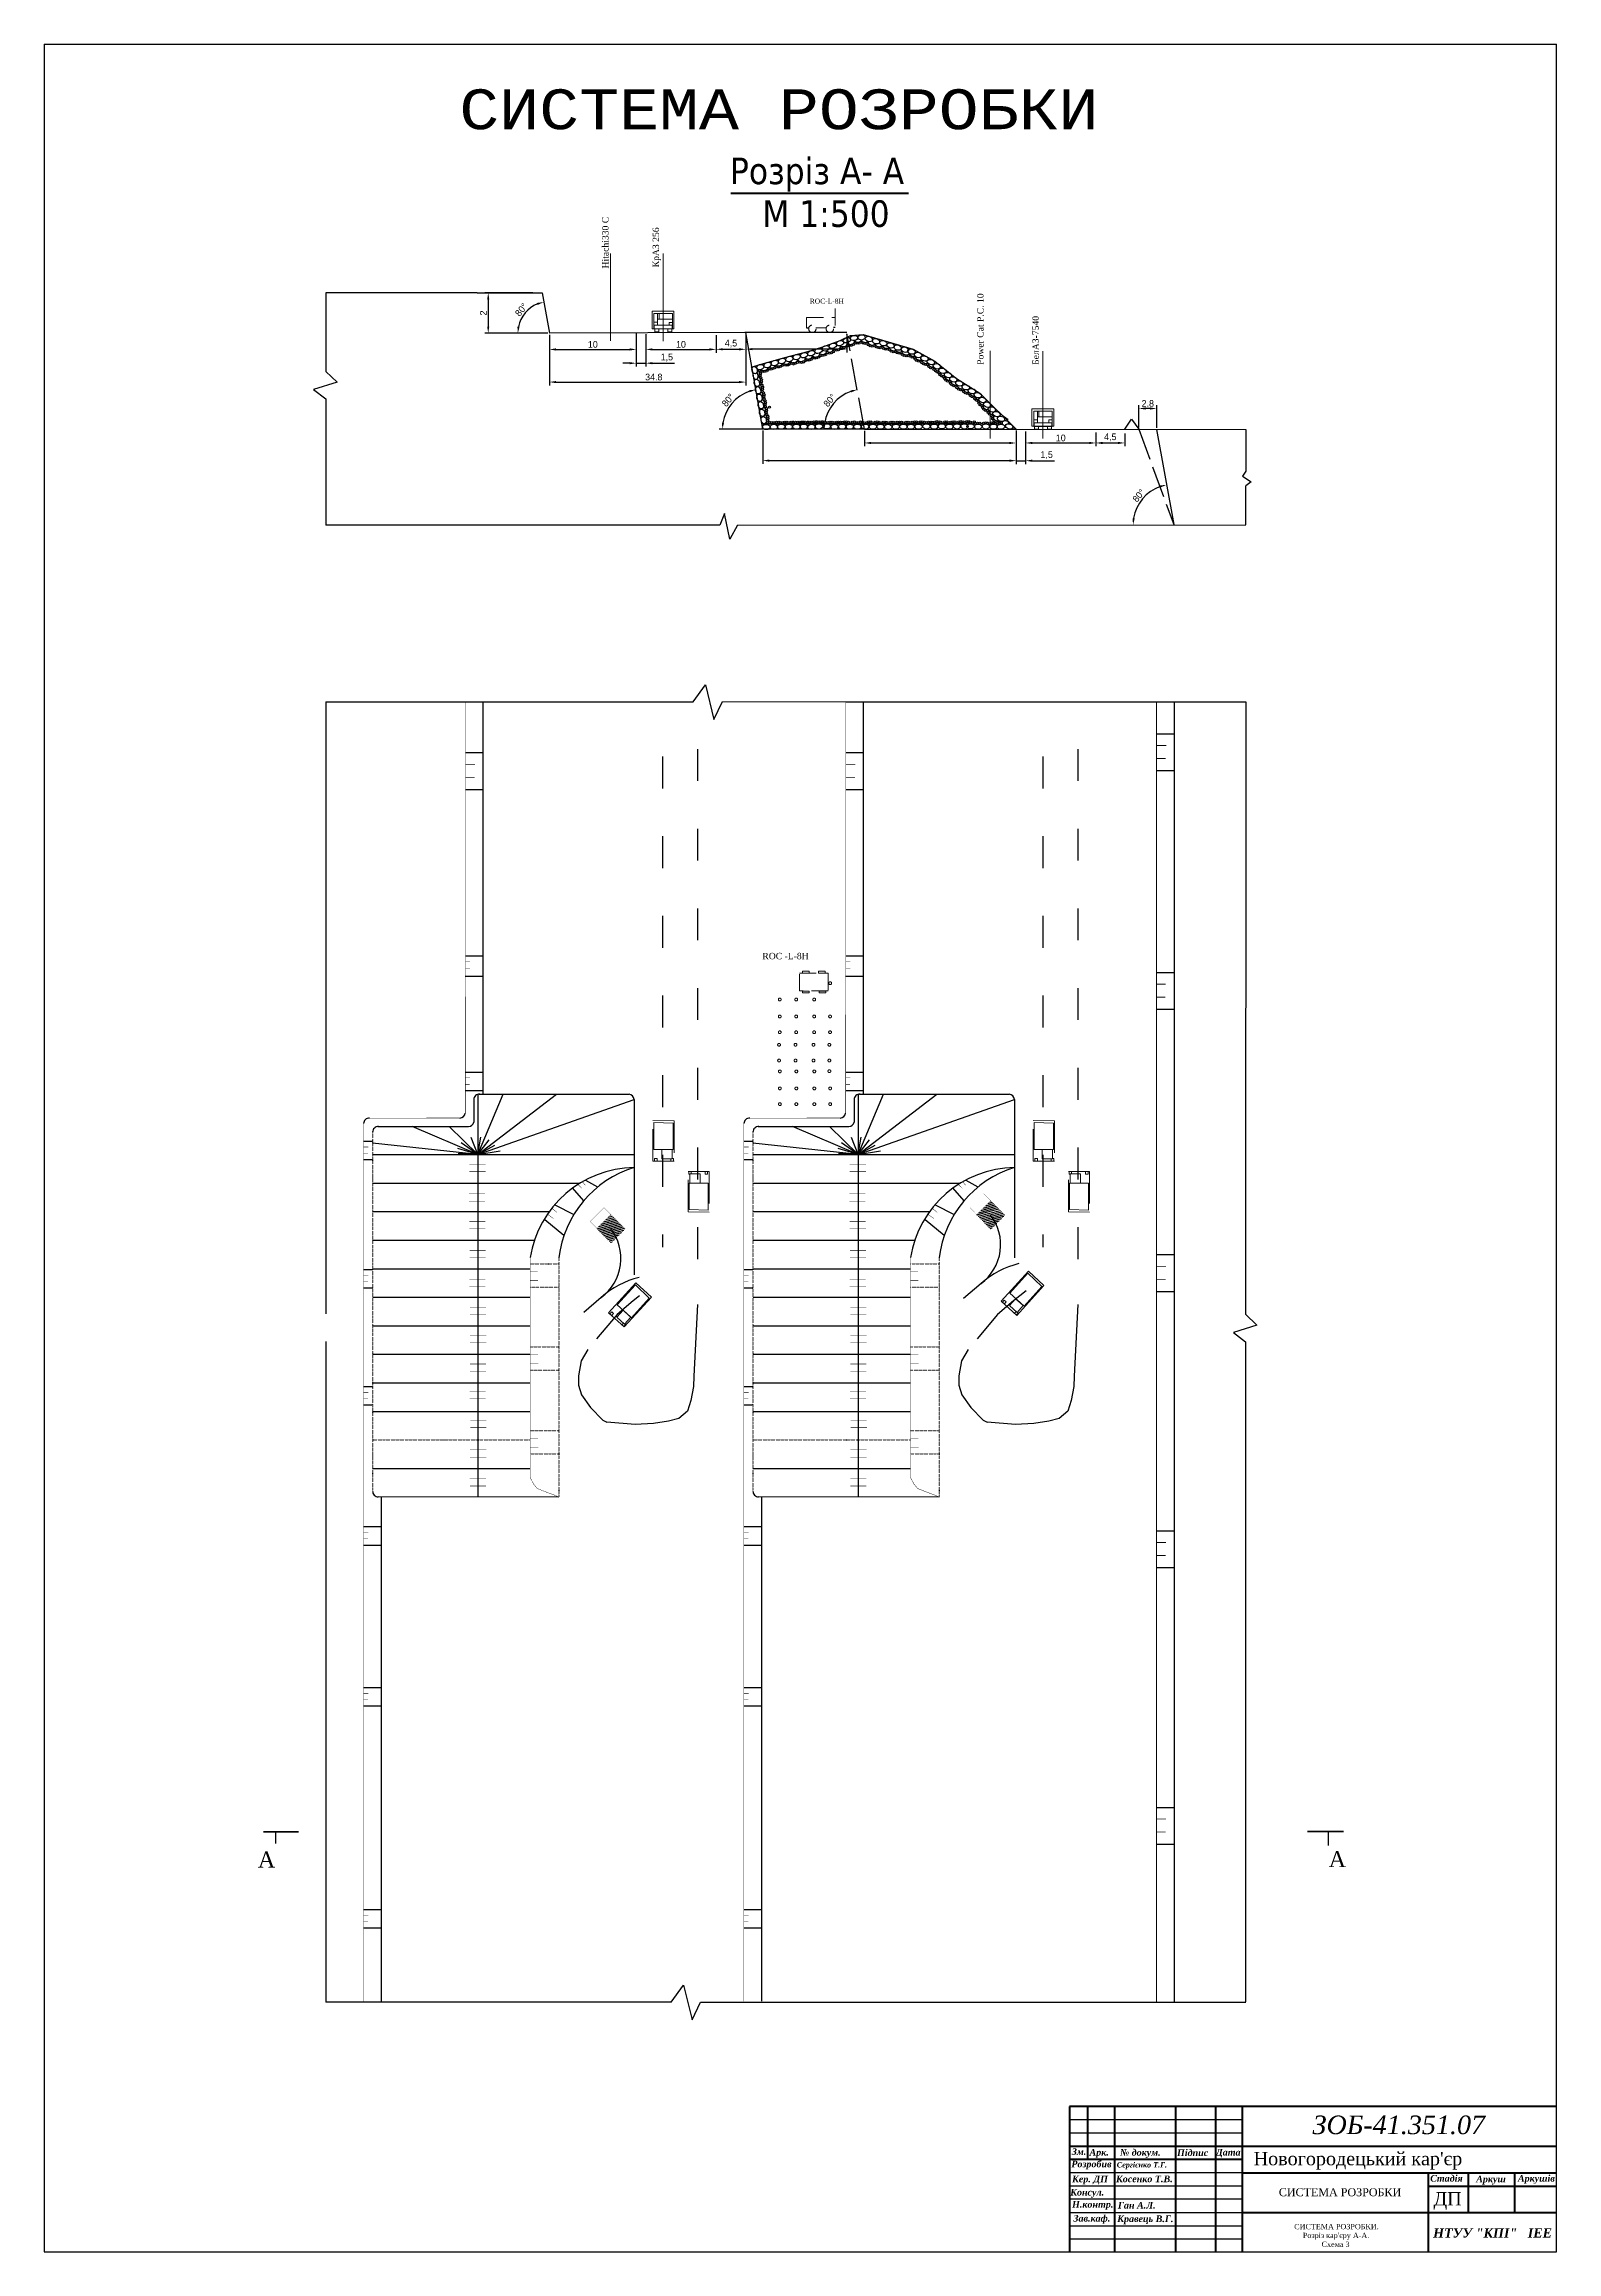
# Model space of a CAD drawing. Header units: millimetres. Extents: x 1846 to 3788, y 252 to 1083.
# Drawn here: x 3219 to 3788, y 252 to 1083 of the extents above; entities that cross this region are included whole.
import ezdxf

# ---------------------------------------------------------------- set-up
doc = ezdxf.new("R2010")
doc.units = ezdxf.units.MM
for name, pattern in [('ACAD_ISO02W100', [15, 12, -3]), ('ACAD_ISO03W100', [30, 12, -18]), ('BORDER2', [22.225, 6.35, -3.175, 6.35, -3.175, 0, -3.175]), ('DOT', [0.25, 0, -0.25])]:
    doc.linetypes.add(name, pattern=pattern)
doc.styles.add('стиль2', font='isocteur.ttf')
doc.dimstyles.new('ISO-25', dxfattribs={"dimtxt": 2.5, "dimasz": 2.5, "dimexe": 1.25, "dimexo": 0.625, "dimtad": 1, "dimtxsty": 'Standard', "dimcen": 2.5, "dimadec": 0, "dimazin": 0, "dimtfac": 1, "dimtmove": 0, "dimatfit": 3, "dimfxl": 1, "dimarcsym": 0})

msp = doc.modelspace()

# ---------------------------------------------------------------- texts
at = {"lineweight": 30, "attachment_point": 1, "style": 'стиль2'}
for s, insert, char_height, width in [('{\\fISOCTEUR|b0|i0|c204|p49;СИСТЕМА РОЗРОБКИ}', (3375.106, 1066.177), 15, 662.7038), ('{\\fTahoma|b0|i0|c204|p34;Розріз A- A}', (3476.966, 1040.497), 10, 271.622)]:
    msp.add_mtext(s, dxfattribs=dict(at, insert=insert, char_height=char_height, width=width))
at = {"lineweight": 50, "insert": (3489.115, 1024.411), "char_height": 10, "width": 92.4029, "attachment_point": 1, "style": 'стиль2'}
msp.add_mtext('{\\fTahoma|b0|i0|c204|p34;М 1:5\\fTahoma|b0|i0|c0|p34;0\\fTahoma|b0|i0|c204|p34;0}', dxfattribs=at)
at = {"color": 7, "lineweight": 9, "char_height": 2.4024, "attachment_point": 1, "rotation": 90}
for s, insert, width in [('{\\fTimes New Roman|b0|i0|c0|p18;Hitachi330 C}', (3428.859, 998.75), 30.30386), ('{\\fTimes New Roman|b0|i0|c204|p18;\\C256;КрАЗ 256}', (3447.861, 999.194), 17.73487), ('{\\fTimes New Roman|b0|i0|c0|p18;\\C256;Power Cat P.C. 10}', (3569.975, 962.475), 28.7719), ('{\\fTimes New Roman|b0|i0|c204|p18;\\C256;БелАЗ-7540}', (3590.766, 962.475), 17.73487)]:
    msp.add_mtext(s, dxfattribs=dict(at, insert=insert, width=width))
at = {"color": 7, "linetype": 'BORDER2', "lineweight": 9, "attachment_point": 1}
for s, insert, char_height, width in [('{\\fTimes New Roman|b0|i0|c0|p18;ROC-L-\\fTimes New Roman|b0|i0|c204|p18;8\\fTimes New Roman|b0|i0|c0|p18;H}', (3506.978, 987.369), 1.848, 7.54027), ('{\\fTimes New Roman|b0|i0|c0|p18;ROC -L-\\fTimes New Roman|b0|i0|c204|p18;8\\fTimes New Roman|b0|i0|c0|p18;H}', (3489.142, 741.126), 2.4, 22.63922), ('{\\fTimes New Roman|b0|i0|c204|p18;А}', (3299.328, 402.793), 6, 45.27844), ('{\\fTimes New Roman|b0|i0|c204|p18;А}', (3702.232, 402.94), 6, 45.27844)]:
    msp.add_mtext(s, dxfattribs=dict(at, insert=insert, char_height=char_height, width=width))
at = {"lineweight": 20, "attachment_point": 1}
for s, insert, char_height, width in [('{\\fTimes New Roman|b0|i1|c204|p18;ЗОБ-41.35\\fTimes New Roman|b0|i1|c0|p18;1\\fTimes New Roman|b0|i1|c204|p18;.07}', (3696.173, 303.442), 7, 16.04545), ('{\\fTimes New Roman|b1|i1|c204|p18;Зм.}', (3605.581, 291.15), 2.5, 16.04545), ('{\\fTimes New Roman|b1|i1|c204|p18;Арк.}', (3612.238, 290.887), 2.5, 16.04545), ('{\\fTimes New Roman|b1|i1|c204|p18;№ докум.}', (3623.711, 290.8), 2.5, 16.04545), ('{\\fTimes New Roman|b1|i1|c204|p18;Дата}', (3659.796, 290.887), 2.5, 16.04545), ('{\\fTimes New Roman|b1|i1|c204|p18;Розробив}', (3605.413, 286.46), 2.5, 16.04545), ('{\\fTimes New Roman|b1|i1|c204|p18;Сергієнко Т.Г.}', (3622.498, 285.897), 2, 30.49924), ('{\\fTimes New Roman|b1|i1|c204|p18;Підпис}', (3645.17, 290.712), 2.5, 16.04545), ("\\pt75;{\\fTimes New Roman|b0|i0|c204|p18;Новогородецький кар\\fTimes New Roman|b0|i0|c0|p18;'\\fTimes New Roman|b0|i0|c204|p18;єр}", (3674.003, 289.731), 5, 127.21422), ('{\\fTimes New Roman|b1|i1|c204|p18;Консул\\fTimes New Roman|b1|i1|c0|p18;.}', (3604.968, 275.829), 2.5, 16.04545), ('{\\fTimes New Roman|b1|i1|c204|p18;Кер. ДП}', (3605.669, 280.819), 2.5, 16.04545), ('{\\fTimes New Roman|b1|i1|c204|p18;Косенко Т.В.}', (3622.194, 280.851), 2.5, 23.66451), ('\\pi11.743;{\\fTimes New Roman|b0|i0|c204|p18;СИСТЕМА РОЗРОБКИ\\fTimes New Roman|b1|i0|c0|p18; }', (3671.746, 276.073), 3, 68.25333), ('{\\fTimes New Roman|b1|i1|c204|p18;Стадія}', (3740.437, 281.061), 2.5, 16.04545), ('{\\fTimes New Roman|b0|i0|c204|p18;ДП}', (3741.675, 274.603), 5, 16.04545), ('{\\fTimes New Roman|b1|i1|c204|p18;Аркуш}', (3757.737, 280.786), 2.5, 14.28104), ('{\\fTimes New Roman|b1|i1|c204|p18;Аркушів}', (3773.432, 281.061), 2.5, 16.04545), ('{\\fTimes New Roman|b1|i1|c204|p18;Н.контр.}', (3605.669, 271.277), 2.5, 16.04545), ('{\\fTimes New Roman|b1|i1|c204|p18;Зав.каф.}', (3606.194, 266.024), 2.5, 16.04545), ('{\\fTimes New Roman|b1|i1|c204|p18;Ган А.Л.}', (3622.923, 270.927), 2.5, 16.04545), ('{\\fTimes New Roman|b1|i1|c204|p18;Кравець В.Г.}', (3622.66, 265.849), 2.5, 21.03781), ("\\pi22.057;{\\fTimes New Roman|b0|i0|c204|p18;СИСТЕМА РОЗРОБКИ.\\L \\P\\pi25.306;\\lРозріз кар\\fTimes New Roman|b0|i0|c0|p18;'\\fTimes New Roman|b0|i0|c204|p18;єру А-А.\\P\\pi32.371;Схема 3}", (3667.213, 262.655), 2, 74.54074), ('{\\fTimes New Roman|b1|i1|c204|p18;НТУУ "КПІ"   ІЕЕ}', (3741.537, 260.999), 3.5, 45.60277)]:
    msp.add_mtext(s, dxfattribs=dict(at, insert=insert, char_height=char_height, width=width))

# ---------------------------------------------------------------- blocks, each defined once
blk = doc.blocks.new('*D172')
at = {"color": 0, "lineweight": -2}
blk.add_line((3526.95, 938.21), (3511.16, 938.21), dxfattribs=at)
blk.add_arc((3527.57, 938.21), 15.17, 109.8331, 170.5379, dxfattribs=at)
at = {"color": 0}
for points in [[(3522.32, 952.88), (3522.53, 952.07), (3524.84, 953.13)], [(3513.03, 940.67), (3512.2, 940.74), (3512.41, 938.21)]]:
    blk.add_solid(points, dxfattribs=at)
at = {"layer": 'Defpoints', "color": 0}
for p in [(3520.98, 974.18), (3518.46, 950.33), (3527.57, 938.21), (3527.57, 938.21), (3671.01, 938.19)]:
    blk.add_point(p, dxfattribs=at)
at = {"color": 0, "insert": (3514.48, 949.12), "char_height": 2.5, "attachment_point": 5, "rotation": 50.1855}
blk.add_mtext('80°', dxfattribs=at)
blk = doc.blocks.new('*D173')
at = {"color": 0, "lineweight": -2}
blk.add_line((3488.67, 938.21), (3472.88, 938.21), dxfattribs=at)
blk.add_arc((3489.29, 938.21), 15.17, 109.37115, 170.54415, dxfattribs=at)
at = {"color": 0}
for points in [[(3484.16, 952.92), (3484.37, 952.12), (3486.68, 953.15)], [(3474.75, 940.67), (3473.92, 940.74), (3474.13, 938.21)]]:
    blk.add_solid(points, dxfattribs=at)
at = {"layer": 'Defpoints', "color": 0}
for p in [(3482.92, 974.69), (3480.25, 950.39), (3489.29, 938.21), (3489.29, 938.21), (3632.81, 938.21)]:
    blk.add_point(p, dxfattribs=at)
at = {"color": 0, "insert": (3476.25, 949.18), "char_height": 2.5, "attachment_point": 5, "rotation": 49.95765}
blk.add_mtext('80°', dxfattribs=at)
blk = doc.blocks.new('*D161')
at = {"color": 0, "lineweight": -2}
for p, q in [((3630.83, 938.84), (3630.83, 947.29)), ((3635.03, 946.04), (3633.33, 946.04)), ((3637.53, 938.82), (3637.53, 947.29))]:
    blk.add_line(p, q, dxfattribs=at)
at = {"color": 0}
for points in [[(3633.33, 946.46), (3633.33, 945.62), (3630.83, 946.04)], [(3635.03, 946.46), (3635.03, 945.62), (3637.53, 946.04)]]:
    blk.add_solid(points, dxfattribs=at)
at = {"layer": 'Defpoints', "color": 0}
for p in [(3630.83, 946.04), (3630.83, 938.21), (3637.53, 938.19)]:
    blk.add_point(p, dxfattribs=at)
at = {"color": 0, "insert": (3634.18, 947.92), "char_height": 2.5, "attachment_point": 5}
blk.add_mtext('2.8', dxfattribs=at)
blk = doc.blocks.new('*D174')
at = {"color": 0, "lineweight": -2}
blk.add_arc((3643.96, 902.23), 15.32, 109.59099, 170.65686, dxfattribs=at)
at = {"color": 0}
for points in [[(3638.72, 917.07), (3638.93, 916.27), (3641.24, 917.31)], [(3629.26, 904.69), (3628.43, 904.76), (3628.64, 902.23)]]:
    blk.add_solid(points, dxfattribs=at)
at = {"layer": 'Defpoints', "color": 0}
for p in [(3637.47, 938.19), (3634.78, 914.5), (3563.53, 902.21), (3643.94, 902.35), (3671.03, 902.24)]:
    blk.add_point(p, dxfattribs=at)
at = {"color": 0, "insert": (3630.77, 913.26), "char_height": 2.5, "attachment_point": 5, "rotation": 50.12392}
blk.add_mtext('80°', dxfattribs=at)
blk = doc.blocks.new('*D162')
at = {"color": 0, "lineweight": -2}
for p, q in [((3584.6, 937.35), (3584.6, 925.12)), ((3588.2, 937.35), (3588.2, 925.12)), ((3582.1, 926.37), (3579.6, 926.37)), ((3584.6, 926.37), (3588.2, 926.37)), ((3590.7, 926.37), (3599.03, 926.37))]:
    blk.add_line(p, q, dxfattribs=at)
at = {"color": 0}
for points in [[(3582.1, 926.79), (3582.1, 925.96), (3584.6, 926.37)], [(3590.7, 926.79), (3590.7, 925.96), (3588.2, 926.37)]]:
    blk.add_solid(points, dxfattribs=at)
at = {"layer": 'Defpoints', "color": 0}
for p in [(3584.6, 937.97), (3588.2, 937.97), (3588.2, 926.37)]:
    blk.add_point(p, dxfattribs=at)
at = {"color": 0, "insert": (3596.12, 928.46), "char_height": 2.5, "attachment_point": 5}
blk.add_mtext('1,5', dxfattribs=at)
blk = doc.blocks.new('*D163')
at = {"color": 0, "lineweight": -2}
for p, q in [((3588.2, 936.97), (3588.2, 931.81)), ((3590.7, 933.06), (3612.14, 933.06)), ((3614.64, 936.97), (3614.64, 931.81))]:
    blk.add_line(p, q, dxfattribs=at)
at = {"color": 0}
for points in [[(3590.7, 933.48), (3590.7, 932.65), (3588.2, 933.06)], [(3612.14, 933.48), (3612.14, 932.65), (3614.64, 933.06)]]:
    blk.add_solid(points, dxfattribs=at)
at = {"layer": 'Defpoints', "color": 0}
for p in [(3588.2, 937.6), (3614.64, 937.6), (3614.64, 933.06)]:
    blk.add_point(p, dxfattribs=at)
at = {"color": 0, "insert": (3601.42, 934.94), "char_height": 2.5, "attachment_point": 5}
blk.add_mtext('10', dxfattribs=at)
blk = doc.blocks.new('*D164')
at = {"color": 0, "lineweight": -2}
for p, q in [((3614.64, 936.6), (3614.64, 931.81)), ((3617.14, 933.06), (3622.99, 933.06)), ((3625.49, 936.6), (3625.49, 931.81))]:
    blk.add_line(p, q, dxfattribs=at)
at = {"color": 0}
for points in [[(3617.14, 933.48), (3617.14, 932.65), (3614.64, 933.06)], [(3622.99, 933.48), (3622.99, 932.65), (3625.49, 933.06)]]:
    blk.add_solid(points, dxfattribs=at)
at = {"layer": 'Defpoints', "color": 0}
for p in [(3614.64, 937.22), (3625.49, 937.22), (3625.49, 933.06)]:
    blk.add_point(p, dxfattribs=at)
at = {"color": 0, "insert": (3620.06, 935.15), "char_height": 2.5, "attachment_point": 5}
blk.add_mtext('4,5', dxfattribs=at)
blk = doc.blocks.new('*D175')
at = {"color": 0, "lineweight": -2}
blk.add_line((3408.4, 974.39), (3395.88, 974.35), dxfattribs=at)
blk.add_arc((3409.02, 974.4), 11.89, 112.37987, 168.15877, dxfattribs=at)
at = {"color": 0}
for points in [[(3404.38, 985.79), (3404.61, 984.99), (3406.9, 986.1)], [(3397.8, 976.8), (3396.97, 976.88), (3397.13, 974.35)]]:
    blk.add_solid(points, dxfattribs=at)
at = {"layer": 'Defpoints', "color": 0}
for p in [(3406.26, 989.58), (3401.88, 983.9), (3409.02, 974.4), (3409.02, 974.4), (3482.92, 974.69)]:
    blk.add_point(p, dxfattribs=at)
at = {"color": 0, "insert": (3398.44, 983.2), "char_height": 2.5, "attachment_point": 5, "rotation": 50.26932}
blk.add_mtext('80°', dxfattribs=at)
blk = doc.blocks.new('*D165')
at = {"color": 0, "lineweight": -2}
for p, q in [((3409.02, 973.77), (3409.02, 954.74)), ((3482.92, 974.06), (3482.92, 954.74)), ((3411.52, 955.99), (3480.42, 955.99))]:
    blk.add_line(p, q, dxfattribs=at)
at = {"color": 0}
for points in [[(3411.52, 956.4), (3411.52, 955.57), (3409.02, 955.99)], [(3480.42, 956.4), (3480.42, 955.57), (3482.92, 955.99)]]:
    blk.add_solid(points, dxfattribs=at)
at = {"layer": 'Defpoints', "color": 0}
for p in [(3409.02, 974.4), (3482.92, 974.69), (3482.92, 955.99)]:
    blk.add_point(p, dxfattribs=at)
at = {"color": 0, "insert": (3448.3, 957.86), "char_height": 2.5, "attachment_point": 5}
blk.add_mtext('34.8', dxfattribs=at)
blk = doc.blocks.new('*D166')
at = {"color": 0, "lineweight": -2}
for p, q in [((3409.02, 973.77), (3409.02, 967.02)), ((3441.69, 974.44), (3441.69, 967.02)), ((3411.52, 968.27), (3439.19, 968.27))]:
    blk.add_line(p, q, dxfattribs=at)
at = {"color": 0}
for points in [[(3411.52, 968.69), (3411.52, 967.85), (3409.02, 968.27)], [(3439.19, 968.69), (3439.19, 967.85), (3441.69, 968.27)]]:
    blk.add_solid(points, dxfattribs=at)
at = {"layer": 'Defpoints', "color": 0}
for p in [(3409.02, 974.4), (3441.69, 975.06), (3441.69, 968.27)]:
    blk.add_point(p, dxfattribs=at)
at = {"color": 0, "insert": (3425.36, 970.15), "char_height": 2.5, "attachment_point": 5}
blk.add_mtext('10', dxfattribs=at)
blk = doc.blocks.new('*D167')
at = {"color": 0, "lineweight": -2}
for p, q in [((3441.69, 974.06), (3441.69, 961.84)), ((3445.3, 974.06), (3445.3, 961.84)), ((3439.19, 963.09), (3436.69, 963.09)), ((3441.69, 963.09), (3445.3, 963.09)), ((3447.8, 963.09), (3456.13, 963.09))]:
    blk.add_line(p, q, dxfattribs=at)
at = {"color": 0}
for points in [[(3439.19, 963.51), (3439.19, 962.68), (3441.69, 963.09)], [(3447.8, 963.51), (3447.8, 962.68), (3445.3, 963.09)]]:
    blk.add_solid(points, dxfattribs=at)
at = {"layer": 'Defpoints', "color": 0}
for p in [(3441.69, 974.69), (3445.3, 974.69), (3445.3, 963.09)]:
    blk.add_point(p, dxfattribs=at)
at = {"color": 0, "insert": (3453.21, 965.18), "char_height": 2.5, "attachment_point": 5}
blk.add_mtext('1,5', dxfattribs=at)
blk = doc.blocks.new('*D168')
at = {"color": 0, "lineweight": -2}
for p, q in [((3445.3, 973.69), (3445.3, 967.03)), ((3471.74, 973.69), (3471.74, 967.03)), ((3447.8, 968.28), (3469.24, 968.28))]:
    blk.add_line(p, q, dxfattribs=at)
at = {"color": 0}
for points in [[(3447.8, 968.7), (3447.8, 967.86), (3445.3, 968.28)], [(3469.24, 968.7), (3469.24, 967.86), (3471.74, 968.28)]]:
    blk.add_solid(points, dxfattribs=at)
at = {"layer": 'Defpoints', "color": 0}
for p in [(3445.3, 974.31), (3471.74, 974.31), (3471.74, 968.28)]:
    blk.add_point(p, dxfattribs=at)
at = {"color": 0, "insert": (3458.52, 970.16), "char_height": 2.5, "attachment_point": 5}
blk.add_mtext('10', dxfattribs=at)
blk = doc.blocks.new('*D169')
at = {"color": 0, "lineweight": -2}
for p, q in [((3471.74, 973.31), (3471.74, 967.07)), ((3482.92, 974.06), (3482.92, 967.07)), ((3474.24, 968.32), (3480.42, 968.32))]:
    blk.add_line(p, q, dxfattribs=at)
at = {"color": 0}
for points in [[(3474.24, 968.74), (3474.24, 967.91), (3471.74, 968.32)], [(3480.42, 968.74), (3480.42, 967.91), (3482.92, 968.32)]]:
    blk.add_solid(points, dxfattribs=at)
at = {"layer": 'Defpoints', "color": 0}
for p in [(3471.74, 973.94), (3482.92, 974.69), (3482.92, 968.32)]:
    blk.add_point(p, dxfattribs=at)
at = {"color": 0, "insert": (3477.33, 970.41), "char_height": 2.5, "attachment_point": 5}
blk.add_mtext('4,5', dxfattribs=at)
blk = doc.blocks.new('*D176')
at = {"color": 0, "lineweight": -2}
for p, q in [((3402.79, 989.58), (3384.75, 989.58)), ((3386, 987.08), (3386, 976.9)), ((3408.4, 974.4), (3384.75, 974.4))]:
    blk.add_line(p, q, dxfattribs=at)
at = {"color": 0}
for points in [[(3385.58, 987.08), (3386.41, 987.08), (3386, 989.58)], [(3385.58, 976.9), (3386.41, 976.9), (3386, 974.4)]]:
    blk.add_solid(points, dxfattribs=at)
at = {"layer": 'Defpoints', "color": 0}
for p in [(3403.42, 989.58), (3386, 974.4), (3409.02, 974.4)]:
    blk.add_point(p, dxfattribs=at)
at = {"color": 0, "insert": (3384.12, 981.99), "char_height": 2.5, "attachment_point": 5, "rotation": 90}
blk.add_mtext('2', dxfattribs=at)

# ---------------------------------------------------------------- dimensions: what is measured, and where the dimension line sits
at = {"color": 7}
dim = msp.add_linear_dim(base=(3385.998, 974.397), p1=(3403.418, 989.577), p2=(3409.024, 974.397), angle=90, text='2', dimstyle='ISO-25', dxfattribs=at)
dim.commit()
dim.dimension.update_dxf_attribs({"geometry": '*D176', "text_midpoint": (3384.123, 981.987)})
dim = msp.add_angular_dim_2l(base=(3401.876, 983.9), line1=((3406.262, 989.576), (3409.024, 974.397)), line2=((3482.915, 974.689), (3409.024, 974.397)), dimstyle='ISO-25', dxfattribs=at)
dim.commit()
dim.dimension.update_dxf_attribs({"geometry": '*D175', "text_midpoint": (3398.437, 983.197)})
for base, p2, text, picture, middle in [((3441.691, 968.271), (3441.691, 975.064), '10', '*D166', (3425.358, 968.271)), ((3482.915, 955.986), (3482.915, 974.689), '34.8', '*D165', (3448.296, 955.986))]:
    dim = msp.add_linear_dim(base=base, p1=(3409.024, 974.397), p2=p2, text=text, dimstyle='ISO-25', dxfattribs=at)
    dim.commit()
    dim.dimension.update_dxf_attribs({"geometry": picture, "text_midpoint": middle, "dimtype": 160})
for base, p1, p2, text, picture, middle in [((3445.296, 963.094), (3441.691, 974.689), (3445.296, 974.689), '1,5', '*D167', (3453.213, 965.177)), ((3471.738, 968.281), (3445.296, 974.314), (3471.738, 974.314), '10', '*D168', (3458.517, 970.156)), ((3482.915, 968.322), (3471.738, 973.939), (3482.915, 974.689), '4,5', '*D169', (3477.326, 970.405)), ((3630.833, 946.041), (3637.528, 938.193), (3630.833, 938.212), '2.8', '*D161', (3634.181, 947.916)), ((3588.201, 926.375), (3584.595, 937.97), (3588.201, 937.97), '1,5', '*D162', (3596.117, 928.458)), ((3614.642, 933.062), (3588.201, 937.595), (3614.642, 937.595), '10', '*D163', (3601.421, 934.937)), ((3625.487, 933.062), (3614.642, 937.22), (3625.487, 937.22), '4,5', '*D164', (3620.064, 935.145))]:
    dim = msp.add_linear_dim(base=base, p1=p1, p2=p2, text=text, dimstyle='ISO-25', dxfattribs=at)
    dim.commit()
    dim.dimension.update_dxf_attribs({"geometry": picture, "text_midpoint": middle})
for base, line1, line2, picture, middle in [((3480.247, 950.386), ((3489.291, 938.213), (3482.915, 974.689)), ((3489.291, 938.213), (3632.811, 938.213)), '*D173', (3476.246, 949.176)), ((3518.461, 950.334), ((3527.571, 938.209), (3520.983, 974.182)), ((3527.571, 938.209), (3671.009, 938.193)), '*D172', (3514.481, 949.12)), ((3634.781, 914.498), ((3563.527, 902.211), (3671.027, 902.242)), ((3637.474, 938.193), (3643.943, 902.35)), '*D174', (3630.768, 913.259))]:
    dim = msp.add_angular_dim_2l(base=base, line1=line1, line2=line2, dimstyle='ISO-25', override={"dimdec": 0, "dimazin": 2}, dxfattribs=at)
    dim.commit()
    dim.dimension.update_dxf_attribs({"geometry": picture, "text_midpoint": middle})

# ---------------------------------------------------------------- hatches: boundary and pattern name
h = msp.add_hatch()
h.set_pattern_fill('ANSI31', scale=0.196, angle=330, style=0)
h.set_pattern_definition([(15, (3243.4263, -129.5929), (-0.1610631, 0.60109564), [])])
h.paths.add_polyline_path([(3437.512, 637.212), (3432.132, 642.606), (3426.911, 637.379), (3432.21, 631.915)])
h = msp.add_hatch()
h.set_pattern_fill('ANSI31', scale=0.196, angle=330, style=0)
h.set_pattern_definition([(15, (3386.33066, -124.38993), (-0.1610631, 0.60109564), [])])
h.paths.add_polyline_path([(3580.416, 642.415), (3575.036, 647.809), (3569.815, 642.582), (3575.114, 637.118)])

# ---------------------------------------------------------------- linework, layer by layer
at = {"lineweight": 50}
for p, q in [((3477.329, 1027.059), (3544.17, 1027.059)), ((3604.663, 291.902), (3669.663, 291.902)), ((3669.663, 286.902), (3604.663, 286.902))]:
    msp.add_line(p, q, dxfattribs=at)
at = {"color": 7, "lineweight": 9}
for p, q in [((3432.021, 971.455), (3432.021, 1004.42)), ((3451.839, 971.414), (3451.839, 1004.341)), ((3449.743, 981.785), (3449.743, 977.343)), ((3450.292, 981.8), (3450.292, 979.712)), ((3448.483, 978.483), (3449.817, 978.483)), ((3449.728, 979.668), (3455.289, 979.668)), ((3454.057, 977.441), (3454.057, 978.435)), ((3454.057, 978.435), (3455.289, 978.435)), ((3574.925, 934.736), (3574.925, 967.701)), ((3594.744, 934.695), (3594.744, 967.622)), ((3578.868, 940.638), (3577.95, 941.659)), ((3578.966, 943.748), (3581.584, 941.886)), ((3591.388, 941.764), (3592.722, 941.764)), ((3592.633, 942.949), (3598.193, 942.949)), ((3592.648, 945.066), (3592.648, 940.624)), ((3593.196, 945.081), (3593.196, 942.993)), ((3596.961, 940.722), (3596.961, 941.716)), ((3596.961, 941.716), (3598.193, 941.716))]:
    msp.add_line(p, q, dxfattribs=at)
at = {"color": 7, "linetype": 'BORDER2', "lineweight": 9}
for p, q in [((3516.565, 983.691), (3516.565, 974.611)), ((3505.748, 980.354), (3516.565, 980.354)), ((3505.748, 976.392), (3505.748, 980.354)), ((3513.186, 976.392), (3509.316, 976.392))]:
    msp.add_line(p, q, dxfattribs=at)
at = {"color": 7}
for p, q in [((3482.915, 974.064), (3482.915, 967.134)), ((3520.983, 974.064), (3520.983, 967.134)), ((3518.483, 968.384), (3485.415, 968.384)), ((3489.271, 937.722), (3489.271, 925.165)), ((3527.571, 937.584), (3527.571, 931.802)), ((3530.071, 933.052), (3582.095, 933.052)), ((3584.595, 937.72), (3584.595, 925.165)), ((3584.595, 937.72), (3584.595, 931.802)), ((3491.771, 926.415), (3582.095, 926.415)), ((3644.11, 835.654), (3644.11, 346.159))]:
    msp.add_line(p, q, dxfattribs=at)
msp.add_line((3324.939, 949.648), (3324.935, 902.097))
at = {"color": 7, "linetype": 'ACAD_ISO03W100', "lineweight": 9}
for p, q in [((3447.991, 677.951), (3455.914, 677.88)), ((3447.991, 662.695), (3447.991, 677.951)), ((3448.34, 677.244), (3455.58, 677.032)), ((3448.34, 667.096), (3448.34, 677.244)), ((3455.58, 677.032), (3455.58, 667.096)), ((3455.914, 677.88), (3455.914, 662.695)), ((3591.104, 677.951), (3599.027, 677.88)), ((3591.104, 662.695), (3591.104, 677.951)), ((3591.453, 677.244), (3598.693, 677.032)), ((3591.453, 667.096), (3591.453, 677.244)), ((3598.693, 677.032), (3598.693, 667.096)), ((3599.027, 677.88), (3599.027, 662.695)), ((3455.58, 667.096), (3448.34, 667.096)), ((3451.366, 667.043), (3455.26, 667.043)), ((3451.366, 663.582), (3451.366, 667.043)), ((3455.26, 667.043), (3455.26, 663.582)), ((3598.693, 667.096), (3591.453, 667.096)), ((3594.479, 667.043), (3598.373, 667.043)), ((3594.479, 663.582), (3594.479, 667.043)), ((3598.373, 667.043), (3598.373, 663.582)), ((3455.905, 662.662), (3447.982, 662.662)), ((3449.553, 663.728), (3448.588, 663.728)), ((3448.588, 663.728), (3448.588, 662.723)), ((3448.588, 662.723), (3449.553, 662.723)), ((3449.553, 662.723), (3449.553, 663.728)), ((3455.26, 663.582), (3451.366, 663.582)), ((3454.752, 662.697), (3454.752, 663.581)), ((3455.719, 662.697), (3454.752, 662.697)), ((3455.264, 663.682), (3455.719, 663.682)), ((3455.719, 663.682), (3455.719, 662.697)), ((3461.241, 643.627), (3461.241, 658.812)), ((3461.241, 658.812), (3469.164, 658.812)), ((3461.436, 657.825), (3461.436, 658.81)), ((3461.436, 658.81), (3462.403, 658.81)), ((3461.892, 657.825), (3461.436, 657.825)), ((3461.895, 654.464), (3461.895, 657.925)), ((3461.895, 657.925), (3465.789, 657.925)), ((3462.403, 658.81), (3462.403, 657.926)), ((3465.789, 657.925), (3465.789, 654.464)), ((3468.567, 658.784), (3467.602, 658.784)), ((3467.602, 658.784), (3467.602, 657.779)), ((3467.602, 657.779), (3468.567, 657.779)), ((3468.567, 657.779), (3468.567, 658.784)), ((3469.164, 658.812), (3469.164, 643.556)), ((3599.018, 662.662), (3591.095, 662.662)), ((3592.665, 663.728), (3591.701, 663.728)), ((3591.701, 663.728), (3591.701, 662.723)), ((3591.701, 662.723), (3592.665, 662.723)), ((3592.665, 662.723), (3592.665, 663.728)), ((3598.373, 663.582), (3594.479, 663.582)), ((3597.865, 662.697), (3597.865, 663.581)), ((3598.832, 662.697), (3597.865, 662.697)), ((3598.376, 663.682), (3598.832, 663.682)), ((3598.832, 663.682), (3598.832, 662.697)), ((3604.354, 643.627), (3604.354, 658.812)), ((3604.354, 658.812), (3612.277, 658.812)), ((3604.549, 657.825), (3604.549, 658.81)), ((3604.549, 658.81), (3605.516, 658.81)), ((3605.004, 657.825), (3604.549, 657.825)), ((3605.008, 654.464), (3605.008, 657.925)), ((3605.008, 657.925), (3608.902, 657.925)), ((3605.516, 658.81), (3605.516, 657.926)), ((3608.902, 657.925), (3608.902, 654.464)), ((3611.68, 658.784), (3610.715, 658.784)), ((3610.715, 658.784), (3610.715, 657.779)), ((3610.715, 657.779), (3611.68, 657.779)), ((3611.68, 657.779), (3611.68, 658.784)), ((3612.277, 658.812), (3612.277, 643.556)), ((3461.575, 644.475), (3461.575, 654.411)), ((3461.575, 654.411), (3468.815, 654.411)), ((3465.789, 654.464), (3461.895, 654.464)), ((3468.815, 654.411), (3468.815, 644.263)), ((3604.688, 644.475), (3604.688, 654.411)), ((3604.688, 654.411), (3611.928, 654.411)), ((3608.902, 654.464), (3605.008, 654.464)), ((3611.928, 654.411), (3611.928, 644.263)), ((3469.164, 643.556), (3461.241, 643.627)), ((3468.815, 644.263), (3461.575, 644.475)), ((3612.277, 643.556), (3604.354, 643.627)), ((3611.928, 644.263), (3604.688, 644.475))]:
    msp.add_line(p, q, dxfattribs=at)
at = {"color": 7, "linetype": 'ByBlock', "lineweight": 9}
for p, q in [((3437.028, 600.43), (3436.313, 601.08)), ((3436.315, 601.081), (3436.91, 601.735)), ((3437.692, 601.159), (3437.028, 600.43)), ((3437.355, 601.465), (3437.692, 601.159)), ((3584.752, 604.797), (3584.037, 605.448)), ((3584.038, 605.448), (3584.633, 606.103)), ((3585.415, 605.527), (3584.752, 604.797)), ((3585.078, 605.833), (3585.415, 605.527))]:
    msp.add_line(p, q, dxfattribs=at)
at = {"lineweight": 100}
for p, q in [((3788.085, 306.902), (3604.663, 306.902)), ((3604.663, 306.902), (3604.663, 252.132)), ((3611.663, 286.902), (3611.663, 306.902)), ((3621.663, 306.902), (3621.663, 252.132)), ((3644.663, 306.902), (3644.663, 252.132)), ((3659.663, 306.902), (3659.663, 252.132)), ((3669.663, 306.902), (3669.663, 252.132)), ((3669.663, 291.902), (3788.085, 291.902)), ((3669.663, 281.902), (3788.085, 281.902)), ((3739.663, 276.902), (3788.085, 276.902)), ((3754.663, 281.902), (3754.663, 266.902)), ((3772.163, 281.902), (3772.163, 266.902)), ((3669.663, 266.902), (3788.085, 266.902))]:
    msp.add_line(p, q, dxfattribs=at)
at = {"lineweight": 30}
for p, q in [((3604.663, 301.902), (3669.663, 301.902)), ((3604.663, 296.902), (3669.663, 296.902)), ((3604.663, 291.902), (3669.663, 291.902)), ((3669.663, 281.902), (3604.663, 281.902)), ((3669.663, 276.902), (3604.663, 276.902)), ((3669.663, 271.902), (3604.663, 271.902)), ((3604.663, 266.902), (3669.663, 266.902)), ((3604.663, 261.902), (3669.663, 261.902)), ((3604.724, 257.071), (3669.724, 257.071))]:
    msp.add_line(p, q, dxfattribs=at)
at = {"lineweight": 80}
msp.add_line((3739.663, 281.902), (3739.663, 252.132), dxfattribs=at)
at = {"color": 7}
for points in [[(3218.912, 1083.19), (3218.912, 1083.19), (3218.912, 252.19)], [(3218.912, 1083.19), (3218.912, 1083.19), (3787.912, 1083.19)], [(3787.912, 252.19), (3787.912, 252.19), (3787.912, 1083.19)], [(3381.899, 989.579), (3324.863, 989.531)], [(3324.863, 989.579), (3324.939, 960.016)], [(3381.899, 989.579), (3406.262, 989.576)], [(3406.262, 989.576), (3409.024, 974.397)], [(3482.915, 974.689), (3409.024, 974.397), (3409.024, 974.397)], [(3520.983, 974.689), (3482.583, 974.689)], [(3489.291, 938.213), (3482.915, 974.689)], [(3484.953, 961.578), (3490.427, 963.244), (3498.162, 965.385), (3506.254, 967.452), (3511.562, 969.164), (3511.562, 969.164), (3518.464, 971.69), (3522.321, 973.459), (3527.092, 973.832), (3545.865, 968.312), (3554.014, 963.847), (3562.184, 957.353), (3571.005, 951.792), (3584.595, 938.203)], [(3505.748, 976.392), (3506.613, 976.392)], [(3516.569, 976.481), (3515.874, 976.481)], [(3520.983, 974.182), (3520.983, 974.182)], [(3324.939, 960.016), (3329.114, 955.993), (3320.291, 953.207), (3324.939, 949.648)], [(3485.009, 961.595), (3485.17, 960.777)], [(3485.17, 960.777), (3485.335, 959.86)], [(3568.897, 940.14), (3488.948, 940.14)], [(3625.487, 938.212), (3628.066, 942.017), (3630.822, 938.212)], [(3527.571, 938.209), (3474.126, 938.213)], [(3527.571, 938.209), (3671.009, 938.193)], [(3584.011, 938.203), (3583.016, 938.197)], [(3584.011, 938.203), (3584.595, 938.203)], [(3637.474, 938.193), (3643.943, 902.35)], [(3671.009, 938.193), (3671.009, 922.445)], [(3671.009, 922.445), (3669.834, 920.572), (3673.093, 918.372), (3671.027, 916.988)], [(3671.027, 902.242), (3671.027, 916.988)], [(3479.797, 902.108), (3476.861, 896.813), (3474.899, 906.499), (3473.182, 902.085), (3324.935, 902.097)], [(3479.797, 902.108), (3671.027, 902.242)], [(3463.113, 835.656), (3467.741, 842.001), (3470.948, 828.947), (3474.192, 835.679)], [(3324.935, 835.654), (3463.113, 835.656)], [(3324.935, 835.654), (3324.935, 605.185)], [(3383.972, 835.654), (3383.972, 687.948)], [(3474.192, 835.679), (3520.563, 835.654)], [(3520.563, 835.654), (3671.027, 835.654)], [(3527.085, 835.654), (3527.085, 687.948)], [(3671.027, 835.654), (3670.955, 605.056)], [(3637.587, 823.562), (3644.11, 823.562)], [(3377.543, 816.493), (3384.065, 816.493)], [(3520.655, 816.493), (3527.178, 816.493)], [(3637.587, 809.726), (3644.11, 809.726)], [(3377.543, 802.657), (3384.065, 802.657)], [(3520.655, 802.657), (3527.178, 802.657)], [(3377.447, 740.006), (3384.017, 740.006)], [(3520.56, 740.006), (3527.13, 740.006)], [(3377.342, 732.308), (3383.872, 732.308)], [(3520.455, 732.308), (3526.985, 732.308)], [(3637.428, 733.727), (3643.95, 733.727)], [(3637.428, 719.89), (3643.95, 719.89)], [(3377.372, 696.265), (3383.942, 696.265)], [(3520.485, 696.265), (3527.055, 696.265)], [(3377.372, 689.347), (3383.942, 689.347)], [(3382.097, 665.191), (3411.685, 687.895)], [(3382.097, 665.191), (3391.673, 687.895)], [(3382.097, 687.857), (3382.097, 536.26)], [(3382.097, 665.191), (3440.902, 685.95)], [(3382.623, 687.947), (3438.976, 687.945)], [(3440.902, 685.95), (3440.88, 660.33)], [(3520.485, 689.347), (3527.055, 689.347)], [(3525.209, 665.191), (3554.798, 687.895)], [(3525.209, 665.191), (3534.786, 687.895)], [(3525.209, 687.857), (3525.209, 536.26)], [(3525.209, 665.191), (3584.014, 685.95)], [(3525.736, 687.947), (3582.088, 687.945)], [(3584.014, 685.95), (3583.993, 660.33)], [(3344.403, 675.726), (3378.613, 675.726)], [(3382.097, 665.191), (3357.404, 675.727)], [(3382.097, 665.191), (3371.35, 675.727)], [(3487.515, 675.726), (3521.726, 675.726)], [(3525.209, 665.191), (3500.517, 675.727)], [(3525.209, 665.191), (3514.463, 675.727)], [(3339.115, 670.225), (3342.489, 670.225)], [(3382.097, 665.191), (3342.49, 669.53)], [(3342.553, 665.191), (3440.897, 665.191)], [(3382.097, 665.191), (3374.59, 667.416)], [(3382.097, 665.191), (3374.69, 665.651)], [(3382.097, 665.191), (3375.83, 669.611)], [(3382.097, 665.191), (3379.553, 671.614)], [(3382.097, 665.191), (3383.179, 671.71)], [(3382.097, 665.191), (3386.329, 670.756)], [(3382.097, 665.191), (3388.524, 668.752)], [(3382.097, 665.191), (3390.432, 666.653)], [(3382.097, 665.191), (3382.097, 665.191)], [(3382.097, 665.191), (3382.097, 665.191)], [(3482.228, 670.225), (3485.602, 670.225)], [(3525.209, 665.191), (3485.603, 669.53)], [(3485.665, 665.191), (3584.01, 665.191)], [(3525.209, 665.191), (3517.703, 667.416)], [(3525.209, 665.191), (3517.803, 665.651)], [(3525.209, 665.191), (3518.943, 669.611)], [(3525.209, 665.191), (3522.665, 671.614)], [(3525.209, 665.191), (3526.292, 671.71)], [(3525.209, 665.191), (3529.441, 670.756)], [(3525.209, 665.191), (3531.637, 668.752)], [(3525.209, 665.191), (3533.545, 666.653)], [(3525.209, 665.191), (3525.209, 665.191)], [(3525.209, 665.191), (3525.209, 665.191)], [(3339.115, 663.307), (3342.489, 663.307)], [(3440.941, 660.265), (3440.941, 619.963)], [(3482.228, 663.307), (3485.602, 663.307)], [(3584.054, 660.265), (3584.054, 626.376)], [(3342.553, 654.451), (3420.561, 654.451)], [(3417.628, 652.629), (3421.857, 647.784)], [(3422.651, 655.537), (3427.144, 653.07)], [(3485.665, 654.451), (3563.674, 654.451)], [(3560.741, 652.629), (3564.97, 647.784)], [(3565.763, 655.537), (3570.257, 653.07)], [(3342.546, 643.711), (3408.792, 643.711)], [(3407.318, 640.724), (3414.456, 634.821)], [(3411.019, 646.273), (3418.157, 642.574)], [(3485.658, 643.711), (3551.905, 643.711)], [(3550.431, 640.724), (3557.569, 634.821)], [(3554.132, 646.273), (3561.269, 642.574)], [(3342.546, 632.971), (3403.494, 632.971)], [(3485.658, 632.971), (3546.607, 632.971)], [(3637.548, 627.528), (3644.07, 627.528)], [(3339.109, 621.892), (3342.495, 621.892)], [(3342.492, 622.231), (3401.721, 622.231)], [(3482.221, 621.892), (3485.608, 621.892)], [(3485.605, 622.231), (3544.834, 622.231)], [(3571.422, 616.626), (3564.839, 610.992)], [(3339.109, 614.974), (3342.495, 614.974)], [(3342.542, 611.491), (3401.67, 611.491)], [(3428.518, 611.423), (3421.935, 605.789)], [(3464.782, 608.762), (3463.416, 581.787), (3463.255, 577.908), (3462.285, 572.574), (3460.991, 568.533), (3457.758, 565.786), (3453.878, 564.816), (3448.219, 564.008), (3441.233, 563.624), (3430.597, 564.493)], [(3482.221, 614.974), (3485.607, 614.974)], [(3485.655, 611.491), (3544.783, 611.491)], [(3607.895, 608.762), (3606.529, 581.787), (3606.368, 577.908), (3605.398, 572.574), (3604.104, 568.533), (3600.871, 565.786), (3596.991, 564.816), (3591.332, 564.008), (3584.346, 563.624), (3573.71, 564.493)], [(3637.548, 613.692), (3644.07, 613.692)], [(3342.519, 600.751), (3401.745, 600.751)], [(3485.632, 600.751), (3544.858, 600.751)], [(3670.955, 605.056), (3675.233, 600.932), (3666.411, 598.147), (3670.955, 594.667)], [(3324.935, 594.796), (3324.935, 346.16)], [(3423.441, 591.788), (3420.985, 587.564), (3420.002, 581.868), (3420.002, 578.332), (3421.083, 574.698), (3424.522, 569.983), (3429.101, 565.212), (3429.101, 565.212), (3430.597, 564.493), (3430.597, 564.493), (3430.597, 564.493), (3430.597, 564.493), (3430.597, 564.493)], [(3566.554, 591.788), (3564.098, 587.564), (3563.115, 581.868), (3563.115, 578.332), (3564.196, 574.698), (3567.635, 569.983), (3572.214, 565.212), (3572.214, 565.212), (3573.71, 564.493), (3573.71, 564.493), (3573.71, 564.493), (3573.71, 564.493), (3573.71, 564.493)], [(3670.955, 594.667), (3670.973, 346.209)], [(3342.519, 590.011), (3401.745, 590.011)], [(3485.632, 590.011), (3544.858, 590.011)], [(3339.145, 577.874), (3342.493, 577.874)], [(3342.489, 579.271), (3401.745, 579.271)], [(3482.258, 577.874), (3485.606, 577.874)], [(3485.602, 579.271), (3544.858, 579.271)], [(3339.145, 570.956), (3342.484, 570.956)], [(3342.495, 568.531), (3401.745, 568.531)], [(3482.258, 570.956), (3485.597, 570.956)], [(3485.608, 568.531), (3544.858, 568.531)], [(3342.56, 547.051), (3401.766, 547.051)], [(3485.673, 547.051), (3544.879, 547.051)], [(3412.617, 536.239), (3344.598, 536.294)], [(3345.693, 536.293), (3345.693, 346.45)], [(3555.73, 536.239), (3487.711, 536.294)], [(3488.805, 536.293), (3488.806, 346.45)], [(3339.096, 525.128), (3345.665, 525.128)], [(3482.209, 525.128), (3488.778, 525.128)], [(3339.096, 518.21), (3345.665, 518.21)], [(3482.209, 518.21), (3488.778, 518.21)], [(3637.528, 523.547), (3644.051, 523.547)], [(3637.528, 509.711), (3644.051, 509.711)], [(3339.09, 464.578), (3345.659, 464.578)], [(3339.09, 457.66), (3345.659, 457.66)], [(3482.203, 464.578), (3488.772, 464.578)], [(3482.203, 457.66), (3488.772, 457.66)], [(3637.58, 419.436), (3644.102, 419.436)], [(3305.914, 410.156), (3305.914, 405.838)], [(3702.044, 410.299), (3702.044, 405.065)], [(3637.58, 405.6), (3644.102, 405.6)], [(3339.153, 381.044), (3345.723, 381.044)], [(3339.153, 374.126), (3345.723, 374.126)], [(3482.266, 381.044), (3488.836, 381.044)], [(3482.266, 374.126), (3488.836, 374.126)], [(3454.809, 346.159), (3459.49, 352.522), (3462.697, 339.469), (3465.92, 346.155)], [(3454.809, 346.159), (3324.935, 346.16)], [(3465.92, 346.155), (3671.027, 346.155)], [(3218.912, 252.19), (3218.912, 252.19), (3787.912, 252.19)]]:
    msp.add_lwpolyline(points, dxfattribs=at)
at = {"color": 7, "lineweight": 9}
for points in [[(3447.622, 982.666), (3455.89, 982.666), (3455.89, 976.044), (3447.622, 976.044)], [(3448.355, 981.802), (3455.312, 981.802), (3455.312, 976.003), (3448.355, 976.003)], [(3448.483, 977.367), (3455.207, 977.367), (3455.183, 976.003), (3448.483, 976.003)], [(3448.627, 976.007), (3450.152, 976.007), (3450.152, 974.93), (3448.627, 974.93)], [(3453.563, 976.007), (3455.088, 976.007), (3455.088, 974.93), (3453.563, 974.93)], [(3590.526, 945.947), (3598.795, 945.947), (3598.795, 939.325), (3590.526, 939.325)], [(3591.26, 945.083), (3598.216, 945.083), (3598.216, 939.284), (3591.26, 939.284)], [(3591.388, 940.648), (3598.111, 940.648), (3598.088, 939.284), (3591.388, 939.284)], [(3591.531, 939.288), (3593.056, 939.288), (3593.056, 938.211), (3591.531, 938.211)], [(3596.468, 939.288), (3597.993, 939.288), (3597.993, 938.211), (3596.468, 938.211)]]:
    msp.add_lwpolyline(points, close=True, dxfattribs=at)
at = {"color": 7, "linetype": 'ACAD_ISO02W100'}
for points in [[(3527.571, 938.209), (3520.983, 974.182)], [(3630.822, 938.212), (3643.943, 902.35)]]:
    msp.add_lwpolyline(points, dxfattribs=at)
at = {"color": 7}
for points, const_width in [([(3377.375, 680.811), (3377.45, 835.654)], 0.15), ([(3520.488, 680.811), (3520.563, 835.654)], 0.15), ([(3637.474, 835.654), (3637.474, 346.159)], 0.3), ([(3637.587, 819.183), (3641.091, 819.183)], 0.3), ([(3377.543, 812.114), (3381.046, 812.114)], 0.3), ([(3377.543, 807.21), (3380.871, 807.21)], 0.3), ([(3520.655, 812.114), (3524.159, 812.114)], 0.3), ([(3520.655, 807.21), (3523.984, 807.21)], 0.3), ([(3637.587, 814.279), (3640.916, 814.279)], 0.3), ([(3377.447, 737.817), (3379.199, 737.817)], 0.15), ([(3377.447, 735.365), (3379.111, 735.365)], 0.15), ([(3520.56, 737.817), (3522.312, 737.817)], 0.15), ([(3520.56, 735.365), (3522.224, 735.365)], 0.15), ([(3637.428, 729.348), (3640.932, 729.348)], 0.3), ([(3637.428, 724.444), (3640.756, 724.444)], 0.3), ([(3377.372, 694.076), (3379.124, 694.076)], 0.15), ([(3377.372, 691.624), (3379.036, 691.624)], 0.15), ([(3520.485, 694.076), (3522.237, 694.076)], 0.15), ([(3520.485, 691.624), (3522.149, 691.624)], 0.15), ([(3339.113, 676.834), (3339.108, 346.45)], 0.15), ([(3339.113, 676.834), (3339.131, 677.046), (3339.176, 677.328), (3339.304, 677.675), (3339.484, 678.009), (3339.619, 678.189), (3339.838, 678.401), (3340.069, 678.581), (3340.358, 678.742), (3340.641, 678.851), (3340.994, 678.922), (3341.335, 678.941), (3341.592, 678.941)], 0.15), ([(3375.4, 678.943), (3341.335, 678.94)], 0.15), ([(3375.376, 678.942), (3375.548, 678.964), (3375.813, 679.014), (3376.013, 679.078), (3376.271, 679.207), (3376.486, 679.336), (3376.776, 679.587), (3376.926, 679.743), (3377.077, 679.979), (3377.213, 680.231), (3377.324, 680.547), (3377.374, 680.829), (3377.374, 680.829)], 0.15), ([(3482.226, 676.834), (3482.221, 346.45)], 0.15), ([(3482.226, 676.834), (3482.244, 677.046), (3482.289, 677.328), (3482.417, 677.675), (3482.597, 678.009), (3482.732, 678.189), (3482.95, 678.401), (3483.182, 678.581), (3483.471, 678.742), (3483.754, 678.851), (3484.107, 678.922), (3484.448, 678.941), (3484.705, 678.941)], 0.15), ([(3518.513, 678.943), (3484.448, 678.94)], 0.15), ([(3518.489, 678.942), (3518.661, 678.964), (3518.926, 679.014), (3519.126, 679.078), (3519.384, 679.207), (3519.599, 679.336), (3519.889, 679.587), (3520.039, 679.743), (3520.19, 679.979), (3520.326, 680.231), (3520.436, 680.547), (3520.487, 680.829), (3520.487, 680.829)], 0.15), ([(3339.115, 668.036), (3340.867, 668.036)], 0.15), ([(3339.115, 665.584), (3340.78, 665.584)], 0.15), ([(3482.228, 668.036), (3483.98, 668.036)], 0.15), ([(3482.228, 665.584), (3483.892, 665.584)], 0.15), ([(3378.921, 661.596), (3385.016, 661.596)], 0.15), ([(3378.928, 658.76), (3385.023, 658.76)], 0.15), ([(3401.74, 626.389), (3402.463, 629.791), (3403.168, 632.364), (3404.437, 635.852), (3405.917, 638.883), (3407.292, 641.35), (3409.054, 643.922), (3411.416, 646.777), (3413.954, 649.42), (3415.857, 651.102), (3418.677, 653.216), (3421.427, 654.943), (3424.388, 656.529), (3425.927, 657.18), (3427.38, 657.75), (3428.494, 658.144), (3429.934, 658.619), (3431.183, 658.999), (3432.908, 659.393), (3434.511, 659.705), (3435.937, 659.95), (3438.108, 660.194), (3439.656, 660.276), (3440.88, 660.33)], 0.15), ([(3522.034, 661.596), (3528.129, 661.596)], 0.15), ([(3522.041, 658.76), (3528.136, 658.76)], 0.15), ([(3544.853, 626.389), (3545.575, 629.791), (3546.28, 632.364), (3547.549, 635.852), (3549.03, 638.883), (3550.405, 641.35), (3552.167, 643.922), (3554.529, 646.777), (3557.067, 649.42), (3558.97, 651.102), (3561.79, 653.216), (3564.54, 654.943), (3567.501, 656.529), (3569.04, 657.18), (3570.493, 657.75), (3571.607, 658.144), (3573.047, 658.619), (3574.296, 658.999), (3576.021, 659.393), (3577.624, 659.705), (3579.05, 659.95), (3581.22, 660.194), (3582.769, 660.276), (3583.993, 660.33)], 0.15), ([(3378.705, 650.533), (3384.8, 650.533)], 0.15), ([(3419.831, 653.849), (3421.241, 652.528)], 0.15), ([(3421.417, 654.995), (3422.562, 653.585)], 0.15), ([(3521.818, 650.533), (3527.913, 650.533)], 0.15), ([(3562.944, 653.849), (3564.354, 652.528)], 0.15), ([(3564.53, 654.995), (3565.675, 653.585)], 0.15), ([(3567.248, 645.228), (3572.43, 650.422), (3580.416, 642.415), (3575.114, 637.118), (3567.248, 645.228)], 0.0784), ([(3378.712, 647.696), (3384.807, 647.696)], 0.15), ([(3378.867, 640.063), (3384.962, 640.063)], 0.15), ([(3408.376, 642.662), (3410.49, 641.164)], 0.15), ([(3409.962, 644.952), (3411.812, 643.454)], 0.15), ([(3424.343, 640.025), (3429.525, 645.219), (3437.512, 637.212), (3432.21, 631.915), (3424.343, 640.025)], 0.0784), ([(3426.911, 637.379), (3432.132, 642.606)], 0.0784), ([(3521.825, 647.696), (3527.92, 647.696)], 0.15), ([(3521.98, 640.063), (3528.075, 640.063)], 0.15), ([(3551.489, 642.662), (3553.603, 641.164)], 0.15), ([(3553.075, 644.952), (3554.925, 643.454)], 0.15), ([(3569.815, 642.582), (3575.036, 647.809)], 0.0784), ([(3378.874, 637.227), (3384.969, 637.227)], 0.15), ([(3521.987, 637.227), (3528.082, 637.227)], 0.15), ([(3378.975, 629.132), (3385.07, 629.132)], 0.15), ([(3378.982, 626.296), (3385.077, 626.296)], 0.15), ([(3401.74, 626.389), (3401.74, 543.659)], 0.15), ([(3522.088, 629.132), (3528.183, 629.132)], 0.15), ([(3522.095, 626.296), (3528.19, 626.296)], 0.15), ([(3544.853, 626.389), (3544.853, 543.659)], 0.15), ([(3637.548, 623.15), (3641.051, 623.15)], 0.3), ([(3339.109, 619.703), (3340.86, 619.703)], 0.15), ([(3339.109, 617.251), (3340.773, 617.251)], 0.15), ([(3378.867, 618.285), (3384.962, 618.285)], 0.15), ([(3378.874, 615.448), (3384.969, 615.448)], 0.15), ([(3482.221, 619.703), (3483.973, 619.703)], 0.15), ([(3482.221, 617.251), (3483.886, 617.251)], 0.15), ([(3521.98, 618.285), (3528.075, 618.285)], 0.15), ([(3521.987, 615.448), (3528.082, 615.448)], 0.15), ([(3637.548, 618.246), (3640.876, 618.246)], 0.3), ([(3379.083, 607.731), (3385.178, 607.731)], 0.15), ([(3522.196, 607.731), (3528.291, 607.731)], 0.15), ([(3379.09, 604.895), (3385.185, 604.895)], 0.15), ([(3522.203, 604.895), (3528.298, 604.895)], 0.15), ([(3379.191, 597.154), (3385.286, 597.154)], 0.15), ([(3379.198, 594.317), (3385.293, 594.317)], 0.15), ([(3522.303, 597.154), (3528.399, 597.154)], 0.15), ([(3522.311, 594.317), (3528.406, 594.317)], 0.15), ([(3379.083, 586.36), (3385.178, 586.36)], 0.15), ([(3379.09, 583.524), (3385.185, 583.524)], 0.15), ([(3522.196, 586.36), (3528.291, 586.36)], 0.15), ([(3522.203, 583.524), (3528.298, 583.524)], 0.15), ([(3339.145, 575.685), (3340.897, 575.685)], 0.15), ([(3378.975, 576.125), (3385.07, 576.125)], 0.15), ([(3482.258, 575.685), (3484.01, 575.685)], 0.15), ([(3522.088, 576.125), (3528.183, 576.125)], 0.15), ([(3339.145, 573.233), (3340.81, 573.233)], 0.15), ([(3378.982, 573.288), (3385.077, 573.288)], 0.15), ([(3379.245, 565.223), (3385.34, 565.223)], 0.15), ([(3482.258, 573.233), (3483.922, 573.233)], 0.15), ([(3522.095, 573.288), (3528.19, 573.288)], 0.15), ([(3522.357, 565.223), (3528.453, 565.223)], 0.15), ([(3379.252, 562.387), (3385.347, 562.387)], 0.15), ([(3522.365, 562.387), (3528.46, 562.387)], 0.15), ([(3379.191, 554.022), (3385.286, 554.022)], 0.15), ([(3379.198, 551.185), (3385.293, 551.185)], 0.15), ([(3522.303, 554.022), (3528.399, 554.022)], 0.15), ([(3522.311, 551.185), (3528.406, 551.185)], 0.15), ([(3379.075, 543.261), (3385.17, 543.261)], 0.15), ([(3379.083, 540.425), (3385.178, 540.425)], 0.15), ([(3401.74, 543.659), (3403.125, 541.088), (3404.462, 539.483), (3407.806, 538.146), (3411.016, 536.943), (3412.617, 536.239)], 0.15), ([(3522.188, 543.261), (3528.283, 543.261)], 0.15), ([(3522.196, 540.425), (3528.291, 540.425)], 0.15), ([(3544.853, 543.659), (3546.238, 541.088), (3547.575, 539.483), (3550.919, 538.146), (3554.129, 536.943), (3555.73, 536.239)], 0.15), ([(3339.096, 522.939), (3340.848, 522.939)], 0.15), ([(3339.096, 520.487), (3340.76, 520.487)], 0.15), ([(3482.209, 522.939), (3483.961, 522.939)], 0.15), ([(3482.209, 520.487), (3483.873, 520.487)], 0.15), ([(3637.528, 519.168), (3641.032, 519.168)], 0.3), ([(3637.528, 514.264), (3640.857, 514.264)], 0.3), ([(3339.09, 462.388), (3340.842, 462.388)], 0.15), ([(3339.09, 459.936), (3340.754, 459.936)], 0.15), ([(3482.203, 462.388), (3483.955, 462.388)], 0.15), ([(3482.203, 459.936), (3483.867, 459.936)], 0.15), ([(3301.354, 410.198), (3314.663, 410.198)], 0.6), ([(3637.58, 415.058), (3641.083, 415.058)], 0.3), ([(3637.58, 410.154), (3640.908, 410.154)], 0.3), ([(3694.233, 410.352), (3707.9, 410.352)], 0.6), ([(3339.153, 378.855), (3340.905, 378.855)], 0.15), ([(3339.153, 376.403), (3340.818, 376.403)], 0.15), ([(3482.266, 378.855), (3484.018, 378.855)], 0.15), ([(3482.266, 376.403), (3483.931, 376.403)], 0.15)]:
    msp.add_lwpolyline(points, dxfattribs=dict(at, const_width=const_width))
at = {"color": 7, "linetype": 'ACAD_ISO03W100'}
for points in [[(3451.589, 815.038), (3451.589, 630.389)], [(3464.782, 817.847), (3464.782, 608.762)], [(3594.702, 815.038), (3594.702, 630.389)], [(3607.895, 817.847), (3607.895, 608.762)], [(3380.588, 685.897), (3380.588, 677.401)], [(3523.701, 685.897), (3523.701, 677.401)], [(3442.884, 612.061), (3442.884, 612.061), (3440.527, 610.176), (3434.54, 604.935), (3423.441, 591.788)], [(3588.354, 613.946), (3588.354, 613.946), (3583.64, 610.176), (3577.653, 604.935), (3566.554, 591.788)]]:
    msp.add_lwpolyline(points, dxfattribs=at)
at = {"color": 7, "linetype": 'BORDER2', "lineweight": 9}
for points in [[(3503.078, 733.441), (3513.965, 733.441), (3513.965, 726.801), (3503.078, 726.801)], [(3504.241, 733.478), (3506.743, 733.478), (3506.743, 734.178), (3504.241, 734.178)], [(3510.328, 733.478), (3512.831, 733.478), (3512.831, 734.178), (3510.328, 734.178)], [(3504.241, 726.061), (3506.743, 726.061), (3506.743, 726.76), (3504.241, 726.76)], [(3510.498, 726.039), (3513.001, 726.039), (3513.001, 726.739), (3510.498, 726.739)]]:
    msp.add_lwpolyline(points, close=True, dxfattribs=at)
at = {"color": 7, "linetype": 'DOT'}
for points in [[(3342.496, 673.743), (3342.492, 538.516)], [(3485.609, 673.743), (3485.605, 538.516)], [(3401.74, 624.036), (3412.617, 624.04)], [(3412.617, 626.393), (3412.617, 536.239)], [(3544.853, 624.036), (3555.73, 624.04)], [(3555.73, 626.393), (3555.73, 536.239)], [(3401.749, 615.244), (3412.663, 615.244)], [(3544.862, 615.244), (3555.776, 615.244)], [(3401.805, 592.847), (3412.682, 592.851)], [(3544.918, 592.847), (3555.795, 592.851)], [(3401.814, 584.055), (3412.728, 584.055)], [(3544.927, 584.055), (3555.841, 584.055)], [(3342.532, 557.791), (3401.728, 557.791)], [(3401.834, 561.311), (3412.711, 561.315)], [(3485.645, 557.791), (3544.841, 557.791)], [(3544.947, 561.311), (3555.824, 561.315)], [(3401.843, 552.52), (3412.757, 552.52)], [(3544.956, 552.52), (3555.87, 552.52)]]:
    msp.add_lwpolyline(points, dxfattribs=at)
at = {"color": 7, "linetype": 'DOT', "const_width": 0.15}
for points in [[(3401.765, 620.998), (3404.642, 620.998)], [(3401.765, 617.73), (3404.772, 617.73)], [(3544.878, 620.998), (3547.755, 620.998)], [(3544.878, 617.73), (3547.885, 617.73)], [(3401.83, 589.809), (3404.707, 589.809)], [(3401.83, 586.541), (3404.837, 586.541)], [(3544.943, 589.809), (3547.82, 589.809)], [(3544.943, 586.541), (3547.95, 586.541)], [(3401.859, 558.274), (3404.736, 558.274)], [(3544.972, 558.274), (3547.849, 558.274)], [(3401.859, 555.005), (3404.866, 555.005)], [(3544.972, 555.005), (3547.979, 555.005)]]:
    msp.add_lwpolyline(points, dxfattribs=at)
at = {"color": 7, "linetype": 'ByBlock', "lineweight": 9}
for points in [[(3441.576, 616.915), (3447.389, 611.532), (3437.173, 600.297), (3431.312, 605.627)], [(3441.358, 616.157), (3446.571, 611.129), (3439.887, 603.778), (3434.531, 608.649)], [(3589.299, 621.282), (3595.113, 615.9), (3584.897, 604.665), (3579.035, 609.995)], [(3589.082, 620.524), (3594.295, 615.497), (3587.611, 608.146), (3582.254, 613.016)], [(3579.496, 609.615), (3580.21, 608.966), (3580.886, 609.709), (3580.172, 610.358)], [(3584.457, 610.942), (3587.338, 608.322), (3585.01, 605.761), (3582.129, 608.381)], [(3431.772, 605.247), (3432.486, 604.598), (3433.162, 605.342), (3432.448, 605.991)], [(3436.733, 606.574), (3439.614, 603.954), (3437.286, 601.394), (3434.405, 604.014)]]:
    msp.add_lwpolyline(points, close=True, dxfattribs=at)
at = {"color": 7, "linetype": 'BORDER2', "lineweight": 9}
for centre, radius in [((3507.962, 976.053), 1.396), ((3514.541, 976.053), 1.396), ((3495.695, 723.559), 0.53), ((3501.889, 723.559), 0.53), ((3508.656, 723.559), 0.53), ((3514.667, 729.706), 0.53), ((3495.695, 717.164), 0.53), ((3501.889, 717.164), 0.53), ((3508.656, 717.164), 0.53), ((3514.62, 717.164), 0.53), ((3495.434, 706.524), 0.53), ((3495.695, 711.237), 0.53), ((3501.627, 706.524), 0.53), ((3501.889, 711.237), 0.53), ((3508.394, 706.524), 0.53), ((3508.656, 711.237), 0.53), ((3514.359, 706.524), 0.53), ((3514.62, 711.237), 0.53), ((3495.434, 700.596), 0.53), ((3501.627, 700.596), 0.53), ((3508.394, 700.596), 0.53), ((3514.359, 700.596), 0.53), ((3495.742, 696.489), 0.53), ((3495.742, 690.093), 0.53), ((3501.935, 696.489), 0.53), ((3501.935, 690.093), 0.53), ((3508.702, 696.489), 0.53), ((3508.702, 690.093), 0.53), ((3514.365, 696.584), 0.53), ((3514.667, 690.093), 0.53), ((3495.742, 684.166), 0.53), ((3501.935, 684.166), 0.53), ((3508.702, 684.166), 0.53), ((3514.667, 684.166), 0.53)]:
    msp.add_circle(centre, radius, dxfattribs=at)
at = {"color": 7}
for centre in [(3505.265, 963.983), (3505.957, 964.307), (3506.719, 964.289), (3507.464, 964.526), (3508.069, 965.008), (3508.831, 965.034), (3509.602, 965.078), (3510.321, 965.358), (3510.899, 965.849), (3511.663, 965.964), (3512.435, 966.128), (3513.578, 967.054), (3514.357, 966.892), (3515.161, 967.032), (3515.838, 967.4), (3516.298, 968.023), (3517.067, 967.962), (3517.817, 968.107), (3518.47, 968.507), (3519.081, 968.973), (3519.852, 968.942), (3520.585, 969.148), (3521.203, 969.614), (3521.95, 969.812), (3522.721, 969.827), (3523.439, 970.102), (3524.019, 970.606), (3524.788, 970.663), (3525.559, 970.634), (3526.261, 971), (3526.993, 970.711), (3527.744, 970.538), (3528.523, 970.634), (3529.024, 970.047), (3529.707, 969.672), (3530.468, 969.479), (3531.258, 969.643), (3531.942, 969.268), (3532.654, 968.969), (3533.424, 968.931), (3534.185, 969.123), (3534.772, 968.632), (3535.494, 968.363), (3536.245, 968.344), (3536.996, 968.113), (3537.621, 967.651), (3538.353, 967.42), (3539.112, 967.444), (3539.802, 967.071), (3540.558, 966.879), (3541.314, 966.975), (3541.783, 966.382), (3542.463, 966.009), (3543.229, 965.836), (3544.004, 965.932), (3544.751, 965.731), (3545.469, 965.406), (3546.225, 965.31), (3546.675, 964.67), (3547.23, 964.143), (3547.967, 963.904), (3548.742, 963.866), (3488.112, 960.307), (3488.271, 958.301), (3488.431, 959.055), (3488.527, 955.368), (3488.534, 957.591), (3488.802, 956.869), (3488.815, 956.095), (3489.089, 960.011), (3489.849, 959.947), (3490.593, 960.137), (3491.21, 960.47), (3491.733, 961.008), (3492.477, 960.881), (3493.206, 961.055), (3493.839, 961.404), (3494.536, 961.736), (3495.264, 961.673), (3495.977, 961.815), (3496.593, 962.2), (3497.34, 962.467), (3498.034, 962.324), (3498.781, 962.431), (3499.421, 962.804), (3500.168, 963), (3501.626, 963.053), (3502.32, 963.409), (3503.101, 963.448), (3503.872, 963.361), (3504.626, 963.545), (3549.221, 963.282), (3549.824, 962.832), (3550.552, 962.583), (3551.317, 962.468), (3551.758, 961.827), (3552.399, 961.416), (3553.142, 961.219), (3553.726, 960.74), (3554.271, 960.185), (3554.922, 959.793), (3555.621, 959.439), (3555.994, 958.759), (3556.588, 958.281), (3557.306, 958.003), (3557.746, 957.372), (3558.215, 956.751), (3558.864, 956.368), (3559.629, 956.215), (3559.945, 955.497), (3488.994, 954.767), (3489.09, 952.508), (3489.205, 953.265), (3489.243, 954.032), (3489.544, 951.881), (3489.704, 950.376), (3489.755, 951.14), (3489.768, 949.609), (3490.164, 948.951), (3490.215, 947.442), (3490.324, 948.209), (3560.481, 954.923), (3561.161, 954.588), (3561.917, 954.492), (3562.386, 953.88), (3562.97, 953.363), (3563.679, 953.086), (3564.425, 953.028), (3564.847, 952.387), (3565.488, 951.957), (3566.208, 951.696), (3566.958, 951.605), (3567.341, 950.961), (3567.969, 950.502), (3568.689, 950.257), (3569.111, 949.625), (3569.691, 949.13), (3570.401, 948.808), (3570.562, 948.055), (3571.057, 947.453), (3571.745, 947.109), (3490.305, 946.682), (3490.55, 944.455), (3490.644, 945.973), (3490.74, 945.206), (3490.77, 943.751), (3491.031, 940.806), (3491.036, 941.59), (3491.151, 943.081), (3491.255, 942.307), (3491.82, 946.566), (3491.86, 940.91), (3492.655, 940.772), (3493.449, 940.806), (3494.451, 940.841), (3495.349, 940.91), (3496.005, 940.737), (3496.834, 940.806), (3497.559, 940.91), (3498.354, 940.875), (3499.148, 940.772), (3499.977, 940.841), (3500.772, 940.944), (3501.601, 940.875), (3502.464, 940.91), (3503.258, 940.91), (3504.018, 940.944), (3504.675, 940.944), (3505.4, 940.875), (3506.229, 940.944), (3507.019, 940.873), (3507.754, 940.873), (3508.625, 940.955), (3509.388, 941.063), (3510.123, 940.955), (3510.858, 941.036), (3511.702, 941.063), (3512.356, 940.873), (3513.064, 940.71), (3513.826, 940.71), (3514.561, 940.873), (3515.378, 940.9), (3516.168, 940.791), (3517.121, 940.9), (3517.856, 940.846), (3518.591, 940.846), (3519.382, 940.818), (3520.09, 940.982), (3520.769, 940.967), (3521.552, 940.833), (3522.298, 940.681), (3522.986, 940.872), (3523.77, 940.948), (3524.496, 940.738), (3525.222, 940.795), (3526.063, 940.948), (3526.809, 940.929), (3527.593, 940.642), (3528.434, 940.795), (3529.16, 940.967), (3529.982, 940.948), (3530.785, 940.681), (3531.549, 940.91), (3532.352, 940.967), (3533.059, 940.91), (3533.747, 940.662), (3534.588, 940.833), (3535.2, 940.91), (3536.022, 940.814), (3536.748, 940.662), (3537.512, 940.929), (3538.315, 940.929), (3539.099, 940.795), (3539.921, 940.872), (3540.781, 940.929), (3541.546, 940.872), (3542.291, 940.585), (3543.17, 940.891), (3544.03, 940.929), (3544.776, 940.757), (3545.56, 940.872), (3546.382, 940.967), (3547.146, 941.005), (3547.883, 940.719), (3548.59, 940.986), (3549.336, 941.025), (3550.119, 940.853), (3550.96, 940.795), (3551.706, 940.929), (3552.547, 940.929), (3553.311, 940.814), (3554.057, 940.833), (3554.783, 941.101), (3555.605, 941.025), (3556.293, 940.833), (3557.058, 940.662), (3557.802, 940.967), (3558.567, 941.005), (3559.37, 940.795), (3560.115, 940.853), (3560.842, 940.986), (3561.644, 940.948), (3562.371, 940.604), (3563.059, 940.986), (3563.823, 941.082), (3564.607, 941.005), (3565.295, 940.853), (3566.06, 941.101), (3566.805, 941.12), (3567.513, 940.91), (3568.201, 940.585), (3568.894, 941.015), (3569.407, 940.412), (3570.133, 940.545), (3570.936, 940.507), (3571.662, 940.163), (3571.981, 946.379), (3572.35, 940.545), (3572.446, 945.744), (3573.115, 940.641), (3573.116, 945.356), (3573.879, 945.212), (3573.899, 940.564), (3574.142, 944.483), (3574.587, 940.412), (3574.633, 943.899), (3575.303, 943.517), (3575.351, 940.66), (3575.746, 942.886), (3575.823, 942.115), (3576.097, 940.679), (3576.306, 941.505), (3576.992, 941.132), (3577.56, 940.657), (3578.296, 940.451), (3578.988, 940.707)]:
    msp.add_circle(centre, 0.386, dxfattribs=at)
for centre, radius, start, end in [((3513.119, 966.48), 0.386, 69.452097, 33.33044), ((3488.316, 959.816), 0.386, 159.099649, 66.154341), ((3500.861, 962.911), 0.386, 197.811832, 147.580196), ((3576.804, 940.469), 0.386, 100.910631, 47.347189), ((3577.492, 940.144), 0.386, 130.296234, 34.544792), ((3578.194, 941.143), 0.386, 137.723243, 15.691998), ((3382.715, 685.82), 2.128, 87.464517, 179.219857), ((3438.73, 685.781), 2.178, 4.453872, 83.534087), ((3525.828, 685.82), 2.128, 87.464517, 179.219857), ((3581.843, 685.781), 2.178, 4.453872, 83.534087), ((3344.634, 673.596), 2.143, 87.868042, 179.058217), ((3375.221, 681.111), 2.175, 273.719848, 352.078313), ((3378.461, 677.908), 2.187, 273.984681, 346.683764), ((3487.747, 673.596), 2.143, 87.868042, 179.058217), ((3518.334, 681.111), 2.175, 273.719848, 352.078313), ((3521.574, 677.908), 2.187, 273.984681, 346.683764), ((3441.576, 619.989), 40.347, 90.987697, 170.872484), ((3452.781, 621.681), 40.439, 107.114446, 173.309191), ((3584.689, 619.989), 40.347, 90.987697, 170.872484), ((3595.894, 621.681), 40.439, 107.114446, 173.309191), ((3560.621, 631.27), 18.196, 306.412676, 38.173164), ((3417.717, 626.067), 18.196, 306.412676, 38.173164), ((3593.187, 592.525), 32.475, 103.322072, 132.084944), ((3450.283, 587.322), 32.475, 103.322072, 132.084944), ((3344.633, 538.436), 2.143, 177.868042, 269.058217), ((3487.746, 538.436), 2.143, 177.868042, 269.058217)]:
    msp.add_arc(centre, radius, start, end, dxfattribs=at)
at = {"color": 7, "lineweight": 25}
for centre in [(3341.255, 676.798), (3484.368, 676.798)]:
    msp.add_arc(centre, 2.143, 87.868042, 179.058217, dxfattribs=at)
at = {"color": 7}
for centre, major_axis in [((3520.954, 971.755), (1.341, 0.459)), ((3523.637, 972.57), (1.409, 0.152)), ((3526.469, 972.79), (1.409, 0.152)), ((3529.199, 972.186), (-1.355, 0.415)), ((3531.901, 971.359), (-1.355, 0.415)), ((3493.804, 963.171), (1.341, 0.459)), ((3496.543, 963.924), (1.341, 0.459)), ((3499.31, 964.677), (1.341, 0.459)), ((3502.06, 965.397), (1.341, 0.459)), ((3504.82, 966.096), (1.341, 0.459)), ((3507.554, 966.865), (1.341, 0.459)), ((3510.255, 967.732), (1.341, 0.459)), ((3512.973, 968.665), (1.341, 0.459)), ((3515.657, 969.62), (1.341, 0.459)), ((3518.36, 970.612), (1.341, 0.459)), ((3534.648, 970.592), (-1.355, 0.415)), ((3537.384, 969.769), (-1.355, 0.415)), ((3540.061, 968.974), (-1.355, 0.415)), ((3542.768, 968.18), (-1.355, 0.415)), ((3545.298, 967.475), (-1.355, 0.415)), ((3547.739, 966.181), (-1.355, 0.415)), ((3550.152, 964.857), (-1.355, 0.415)), ((3552.535, 963.504), (-1.355, 0.415)), ((3486.237, 960.518), (0.344, -1.375)), ((3487.047, 955.658), (0.344, -1.375)), ((3488.369, 961.616), (1.341, 0.459)), ((3491.087, 962.418), (1.341, 0.459)), ((3554.829, 961.916), (-1.355, 0.415)), ((3556.9, 960.254), (-1.355, 0.415)), ((3558.998, 958.622), (-1.355, 0.415)), ((3560.993, 956.991), (-1.355, 0.415)), ((3563.247, 955.463), (-1.355, 0.415)), ((3487.51, 952.881), (0.344, -1.375)), ((3488.05, 950.105), (0.344, -1.375)), ((3488.552, 947.251), (0.344, -1.375)), ((3565.675, 954.034), (-1.355, 0.415)), ((3567.994, 952.564), (-1.355, 0.415)), ((3570.249, 951.029), (-1.355, 0.415)), ((3571.981, 949.232), (-1.355, 0.415)), ((3573.713, 947.468), (-1.355, 0.415)), ((3489.053, 944.435), (0.344, -1.375)), ((3489.671, 941.658), (0.344, -1.375)), ((3490.605, 939.085), (1.418, 0)), ((3493.482, 939.129), (1.418, 0)), ((3496.273, 939.173), (1.418, 0)), ((3499.108, 939.173), (1.418, 0)), ((3501.943, 939.173), (1.418, 0)), ((3504.778, 939.217), (1.418, 0)), ((3507.613, 939.129), (1.418, 0)), ((3510.449, 939.262), (1.418, 0)), ((3513.417, 939.306), (1.418, 0)), ((3516.296, 939.129), (1.418, 0)), ((3519.176, 939.217), (1.418, 0)), ((3522.073, 939.173), (1.418, 0)), ((3524.908, 939.173), (1.418, 0)), ((3527.787, 939.217), (1.418, 0)), ((3530.755, 939.173), (1.418, 0)), ((3533.59, 939.173), (1.418, 0)), ((3536.514, 939.129), (1.418, 0)), ((3539.394, 939.173), (1.418, 0)), ((3542.229, 939.173), (1.418, 0)), ((3545.02, 939.173), (1.418, 0)), ((3547.943, 939.217), (1.418, 0)), ((3550.867, 939.262), (1.418, 0)), ((3553.791, 939.217), (1.418, 0)), ((3556.67, 939.306), (1.418, 0)), ((3559.55, 939.217), (1.418, 0)), ((3562.385, 939.262), (1.418, 0)), ((3565.176, 939.262), (1.418, 0)), ((3567.524, 939.306), (1.418, 0)), ((3570.405, 939.204), (1.418, 0)), ((3573.238, 939.281), (1.418, 0)), ((3575.51, 945.671), (-1.355, 0.415)), ((3576.098, 939.204), (1.418, 0)), ((3577.258, 943.94), (-1.355, 0.415)), ((3578.957, 942.143), (-1.355, 0.415)), ((3578.931, 939.178), (1.418, 0)), ((3581.996, 939.268), (-1.355, 0.415))]:
    msp.add_ellipse(centre, major_axis=major_axis, ratio=0.6873141, dxfattribs=at)
for centre, major_axis, start_param, end_param in [((3524.879, 972.033), (-1.355, 0.415), 4.7529191, 4.8750466), ((3527.605, 971.931), (-1.355, 0.415), 4.6535234, 4.7188168), ((3498.231, 963.707), (-1.392, -0.27), 4.7738715, 4.9136307), ((3501.063, 964.279), (-1.392, -0.27), 6.5088849, 9.3805625), ((3501.063, 964.279), (-1.392, -0.27), 4.8539979, 4.8880609), ((3503.895, 964.748), (-1.392, -0.27), 6.2393108, 9.6268043), ((3503.895, 964.748), (-1.392, -0.27), 4.8824874, 4.9107563), ((3506.558, 965.64), (-1.392, -0.27), 6.4605018, 9.4848456), ((3506.558, 965.64), (-1.392, -0.27), 4.8517396, 4.863549), ((3509.309, 966.404), (-1.392, -0.27), 6.4491343, 9.6015155), ((3509.309, 966.404), (-1.392, -0.27), 4.872596, 4.8743528), ((3511.908, 967.397), (-1.392, -0.27), 6.6052412, 9.5024395), ((3511.908, 967.397), (-1.392, -0.27), 4.7991671, 4.8432434), ((3514.583, 968.289), (-1.392, -0.27), 6.5807524, 9.5605881), ((3514.583, 968.289), (-1.392, -0.27), 4.7841055, 4.8016437), ((3517.156, 969.333), (-1.392, -0.27), 6.7053367, 9.472559), ((3517.156, 969.333), (-1.392, -0.27), 4.7003337, 4.7674537), ((3519.755, 970.301), (-1.392, -0.27), 6.7128402, 9.6478538), ((3519.755, 970.301), (-1.392, -0.27), 4.673075, 4.6908751), ((3522.455, 971.167), (-1.392, -0.27), 6.4051924, 9.6078299), ((3522.455, 971.167), (-1.392, -0.27), 4.6727657, 4.6776075), ((3524.879, 972.033), (-1.355, 0.415), 7.1365528, 9.6249941), ((3527.605, 971.931), (-1.355, 0.415), 6.8215377, 9.1522946), ((3530.255, 970.913), (-1.355, 0.415), 6.3508756, 9.3581377), ((3530.255, 970.913), (-1.355, 0.415), 4.6903744, 4.6919566), ((3532.909, 970.316), (-1.355, 0.415), 6.5643271, 9.2265172), ((3532.909, 970.316), (-1.355, 0.415), 4.5758893, 4.64647), ((3535.66, 969.718), (-1.355, 0.415), 6.7454775, 9.0096721), ((3538.383, 968.811), (-1.355, 0.415), 0.3665006, 2.8128107), ((3538.383, 968.811), (-1.355, 0.415), 4.5600382, 4.6502685), ((3540.437, 968.285), (-1.355, 0.415), 7.0761337, 9.2310646), ((3540.437, 968.285), (-1.355, 0.415), 4.0531939, 4.1054639), ((3543.064, 967.235), (-1.355, 0.415), 6.2414628, 9.4423783), ((3543.064, 967.235), (-1.355, 0.415), 4.0642191, 4.2377488), ((3545.804, 966.709), (-1.355, 0.415), 0.2952004, 2.4018709), ((3548.145, 965.245), (-1.355, 0.415), 0.0506569, 2.5367236), ((3550.629, 963.955), (-1.355, 0.415), 0.1349443, 2.4297416), ((3486.584, 958.435), (0.344, -1.375), 3.7524239, 8.5821505), ((3487.042, 959.333), (0.344, -1.375), 6.5037742, 8.9120323), ((3487.45, 956.669), (0.344, -1.375), 6.5769248, 8.9120323), ((3489.875, 961.332), (-1.392, -0.27), 6.7058549, 9.2765934), ((3489.875, 961.332), (-1.392, -0.27), 4.6925744, 4.7733376), ((3492.565, 962.276), (-1.392, -0.27), 6.8558328, 9.0676077), ((3492.565, 962.276), (-1.392, -0.27), 4.6319524, 4.8364553), ((3495.341, 963.049), (-1.392, -0.27), 6.8514974, 9.0561038), ((3495.341, 963.049), (-1.392, -0.27), 4.6533968, 4.8807314), ((3498.231, 963.707), (-1.392, -0.27), 6.7015284, 9.1988803), ((3553.048, 962.619), (-1.355, 0.415), 0.1770305, 2.2013988), ((3555.357, 961.091), (-1.355, 0.415), 0.2478386, 1.9696224), ((3557.443, 959.387), (-1.355, 0.415), 0.2165766, 2.0093516), ((3559.433, 957.62), (-1.355, 0.415), 0.0137237, 2.0838601), ((3561.567, 955.889), (-1.355, 0.415), 0.0137905, 2.3009143), ((3487.87, 953.945), (0.344, -1.375), 6.6286365, 8.9120323), ((3488.379, 951.114), (0.344, -1.375), 6.6703699, 8.9120323), ((3488.934, 948.342), (0.344, -1.375), 6.5994419, 8.9120323), ((3563.898, 954.429), (-1.355, 0.415), 0.1219556, 2.3846246), ((3566.281, 953.071), (-1.355, 0.415), 0.1640096, 2.2666436), ((3566.281, 953.071), (-1.355, 0.415), 4.0441277, 4.3240453), ((3568.74, 951.663), (-1.355, 0.415), 0.3095357, 2.044511), ((3570.61, 950.203), (-1.355, 0.415), 0.1137691, 1.7968347), ((3572.199, 948.384), (-1.355, 0.415), 6.2525828, 8.2030609), ((3489.353, 945.568), (0.344, -1.375), 6.6951576, 8.8766737), ((3489.848, 942.721), (0.344, -1.375), 6.8643433, 8.8724952), ((3491.792, 939.575), (1.418, 0), 6.8647156, 8.8939149), ((3494.742, 939.624), (1.418, 0), 6.8647156, 8.8939149), ((3497.692, 939.624), (1.418, 0), 6.8647156, 8.8939149), ((3500.801, 939.606), (1.418, 0), 6.8647156, 8.8939149), ((3503.406, 939.675), (1.418, 0), 6.8647156, 8.8939149), ((3506.344, 939.606), (1.418, 0), 6.8647156, 8.8939149), ((3509.088, 939.71), (1.418, 0), 6.8647156, 8.8939149), ((3511.519, 939.71), (1.418, 0), 6.8647156, 8.8939149), ((3515.305, 939.537), (1.418, 0), 6.8647156, 8.8939149), ((3517.736, 939.537), (1.418, 0), 6.8647156, 8.8939149), ((3520.623, 939.63), (1.418, 0), 6.8647156, 8.8939149), ((3523.662, 939.608), (1.418, 0), 6.8647156, 8.8939149), ((3526.354, 939.63), (1.418, 0), 6.8647156, 8.8939149), ((3529.48, 939.63), (1.418, 0), 6.8647156, 8.8939149), ((3532.367, 939.63), (1.418, 0), 6.8647156, 8.8939149), ((3535.297, 939.565), (1.418, 0), 6.8647156, 8.8939149), ((3538.014, 939.591), (1.418, 0), 6.8647156, 8.8939149), ((3540.741, 939.659), (1.418, 0), 6.8647156, 8.8939149), ((3543.728, 939.591), (1.418, 0), 6.8647156, 8.8939149), ((3546.604, 939.645), (1.418, 0), 6.8647156, 8.8939149), ((3549.372, 939.659), (1.418, 0), 6.8647156, 8.8939149), ((3552.384, 939.645), (1.418, 0), 6.8647156, 8.8939149), ((3555.151, 939.74), (1.418, 0), 6.8647156, 8.8939149), ((3558.353, 939.686), (1.418, 0), 6.8647156, 8.8939149), ((3561.039, 939.672), (1.418, 0), 6.8647156, 8.8939149), ((3563.85, 939.733), (1.418, 0), 6.8647156, 8.8939149), ((3566.451, 939.742), (1.418, 0), 6.8647156, 8.8939149), ((3573.659, 946.617), (-1.355, 0.415), 5.9999812, 8.4432977), ((3575.785, 944.799), (-1.355, 0.415), 0.0001123, 1.9085373), ((3573.659, 946.617), (-1.355, 0.415), 9.9023182, 10.0331068), ((3577.476, 942.417), (-1.355, 0.415), 5.7465414, 8.5844641), ((3577.476, 942.417), (-1.355, 0.415), 10.5867793, 10.5968884), ((3580.722, 940.379), (-1.355, 0.415), 3.4303542, 7.0178472), ((3580.722, 940.379), (-1.355, 0.415), 7.725738, 7.9848361), ((3566.451, 939.742), (1.418, 0), 4.6334183, 4.6752232)]:
    msp.add_ellipse(centre, major_axis=major_axis, ratio=0.6873141, start_param=start_param, end_param=end_param, dxfattribs=at)
for points in [[(3485.415, 968.801), (3485.415, 967.967), (3482.915, 968.384)], [(3518.483, 968.801), (3518.483, 967.967), (3520.983, 968.384)], [(3530.071, 933.469), (3530.071, 932.636), (3527.571, 933.052)], [(3582.095, 933.469), (3582.095, 932.636), (3584.595, 933.052)], [(3491.771, 926.832), (3491.771, 925.999), (3489.271, 926.415)], [(3582.095, 926.832), (3582.095, 925.999), (3584.595, 926.415)]]:
    msp.add_solid(points, dxfattribs=at)

msp.set_redraw_order([(e.dxf.handle, doc.entitydb.next_handle()) for e in msp.query("TEXT MTEXT ATTDEF DIMENSION ARC_DIMENSION")])  # texts and dimensions are drawn at this point

doc.saveas('drawing.dxf')
